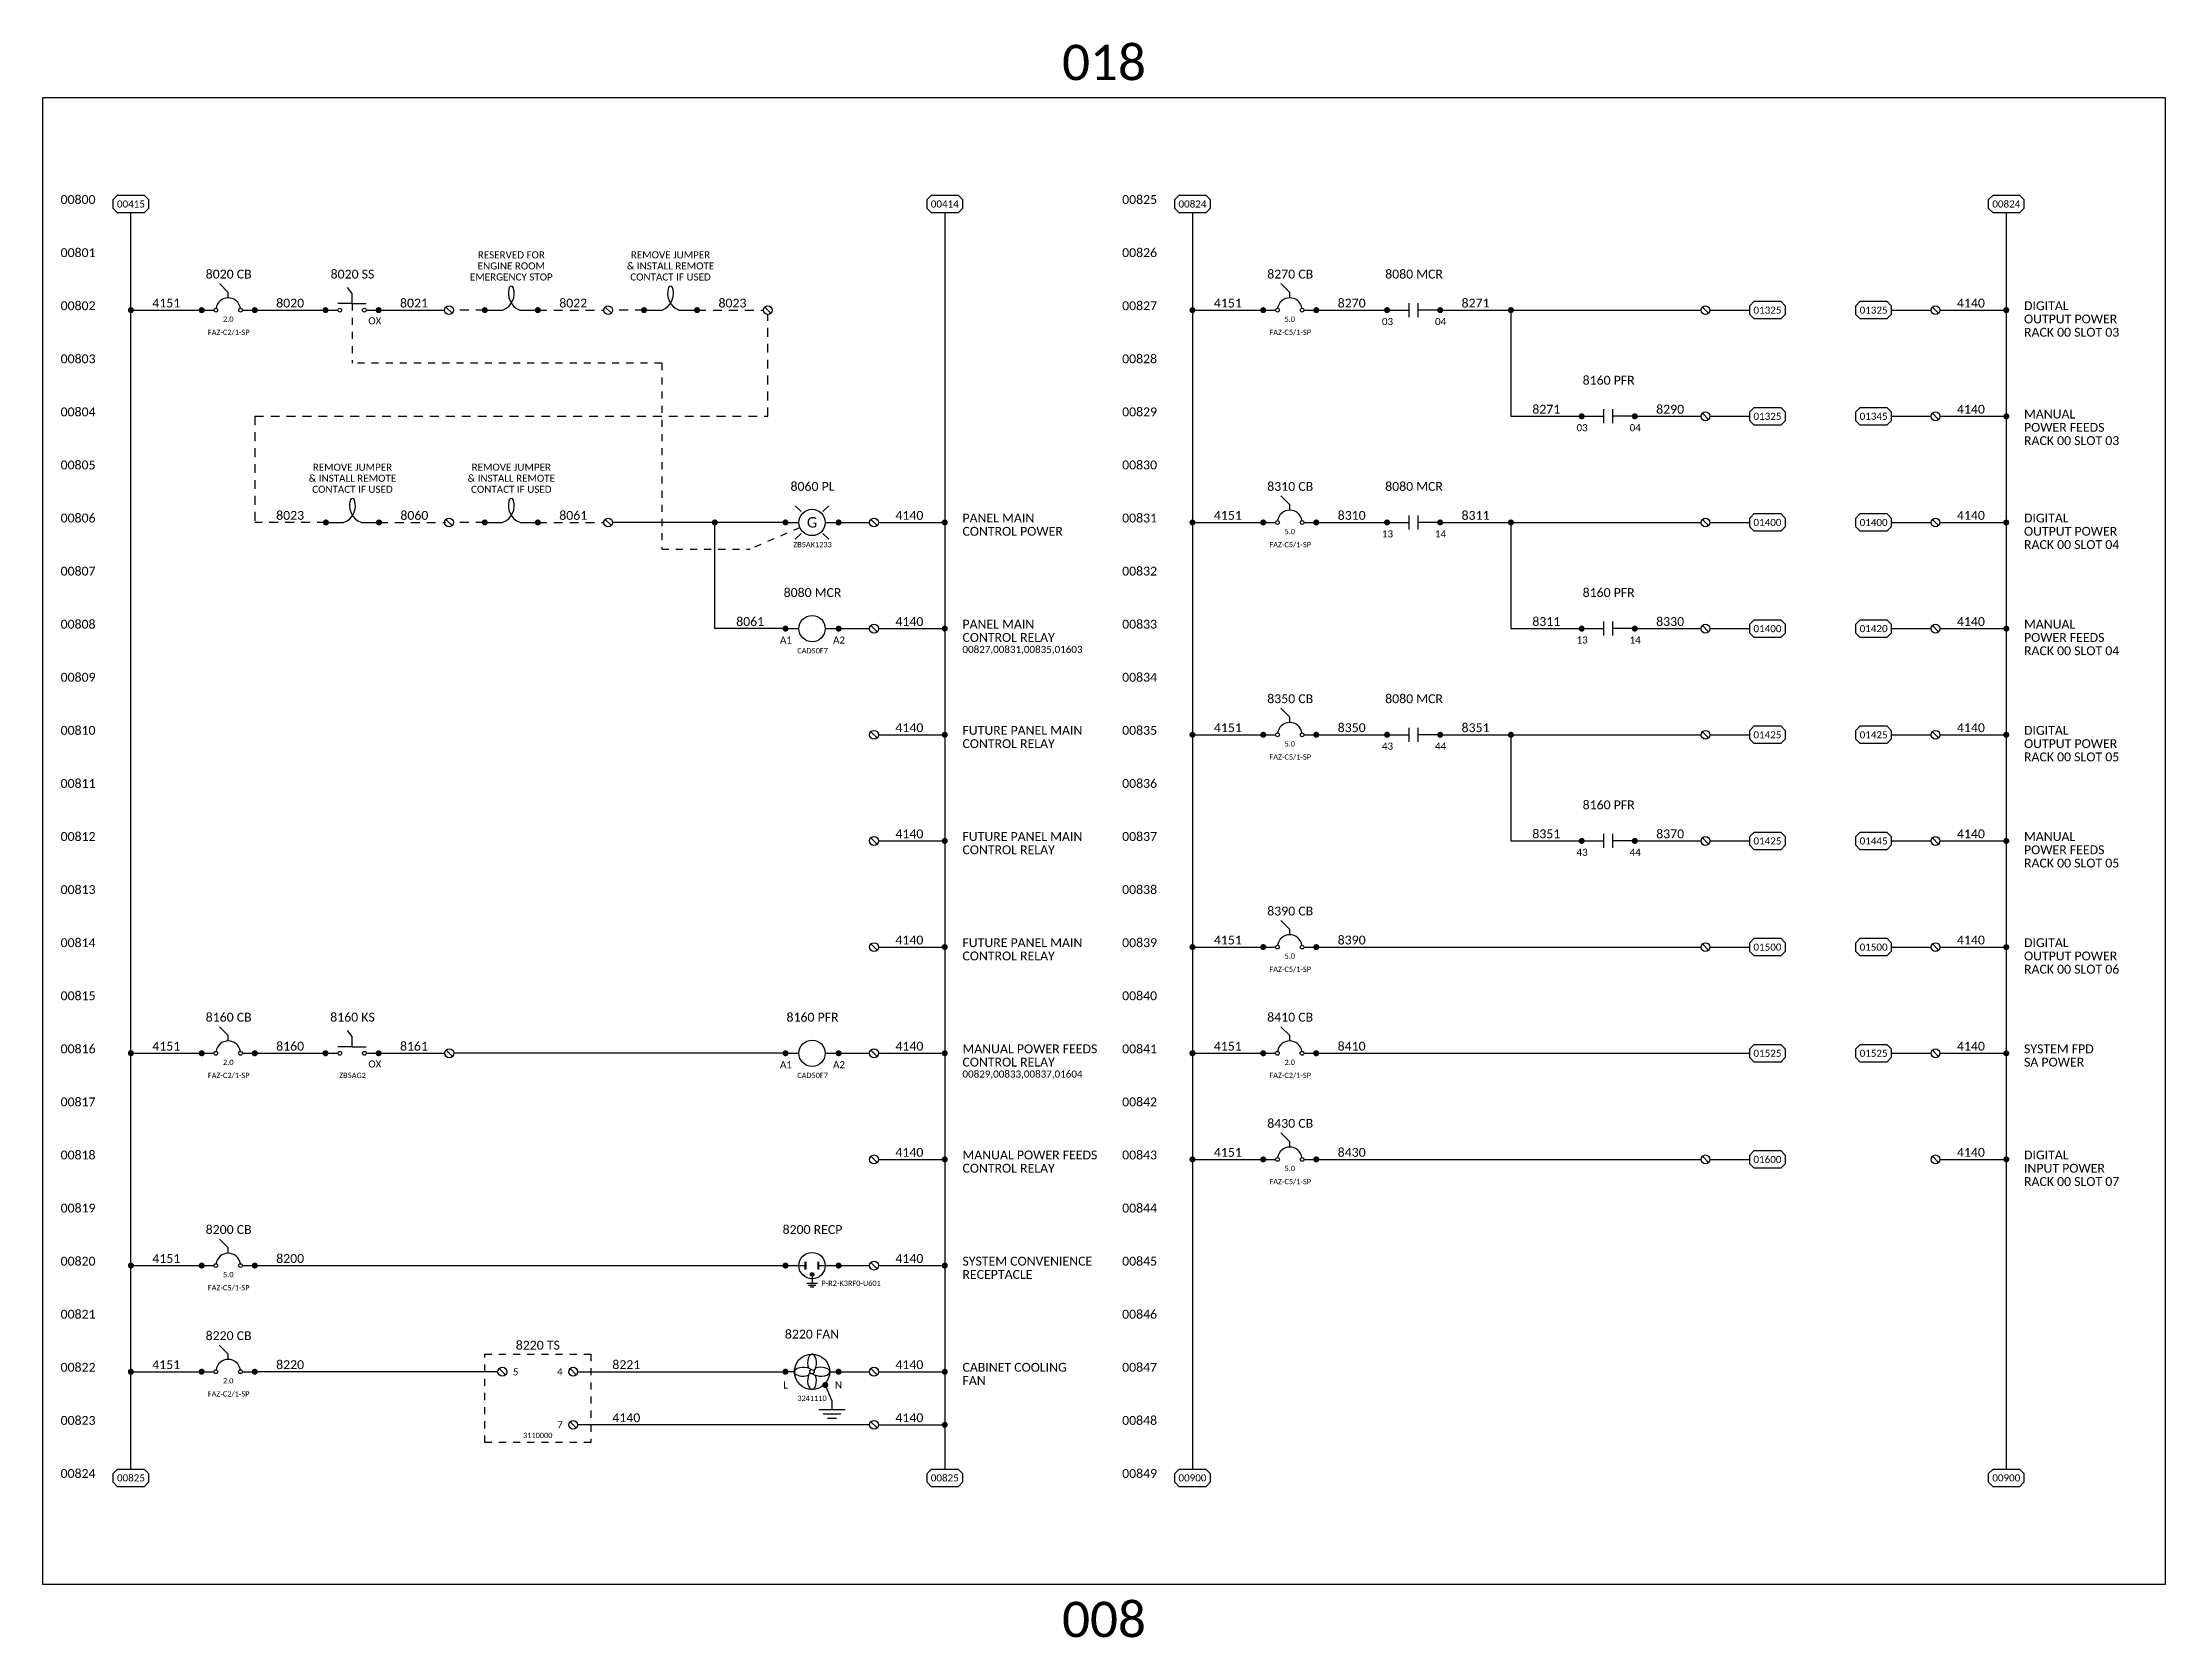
# Model space of a CAD drawing. Header units: inches. Extents: x 0 to 316, y -1 to 150.
# Drawn here: x 248 to 278, y -0.76 to 21.78 of the extents above; entities that cross this region are included whole.
import ezdxf
from ezdxf.enums import TextEntityAlignment as Align

# ---------------------------------------------------------------- set-up
doc = ezdxf.new("R2010")
doc.units = ezdxf.units.IN
doc.header["$MEASUREMENT"] = 0
doc.linetypes.add('HIDDEN2', pattern=[0.1875, 0.125, -0.0625])
doc.styles.add('Calibri', font='calibri.ttf')

msp = doc.modelspace()

# ---------------------------------------------------------------- texts
at = {"style": 'Calibri'}
for s, p in [('018', (263, 21.5)), ('008', (263, -0.5))]:
    msp.add_text(s, height=0.5, dxfattribs=at).set_placement(p, align=Align.MIDDLE_CENTER)
for s, p in [('00800', (248.75, 19.5)), ('00825', (263.75, 19.5)), ('00801', (248.75, 18.75)), ('00826', (263.75, 18.75)), ('00802', (248.75, 18)), ('00827', (263.75, 18)), ('00803', (248.75, 17.25)), ('00828', (263.75, 17.25)), ('00804', (248.75, 16.5)), ('00829', (263.75, 16.5)), ('00805', (248.75, 15.75)), ('00830', (263.75, 15.75)), ('00806', (248.75, 15)), ('00831', (263.75, 15)), ('00807', (248.75, 14.25)), ('00832', (263.75, 14.25)), ('00808', (248.75, 13.5)), ('00833', (263.75, 13.5)), ('00809', (248.75, 12.75)), ('00834', (263.75, 12.75)), ('00810', (248.75, 12)), ('00835', (263.75, 12)), ('00811', (248.75, 11.25)), ('00836', (263.75, 11.25)), ('00812', (248.75, 10.5)), ('00837', (263.75, 10.5)), ('00813', (248.75, 9.75)), ('00838', (263.75, 9.75)), ('00814', (248.75, 9)), ('00839', (263.75, 9)), ('00815', (248.75, 8.25)), ('00840', (263.75, 8.25)), ('00816', (248.75, 7.5)), ('00841', (263.75, 7.5)), ('00817', (248.75, 6.75)), ('00842', (263.75, 6.75)), ('00818', (248.75, 6)), ('00843', (263.75, 6)), ('00819', (248.75, 5.25)), ('00844', (263.75, 5.25)), ('00820', (248.75, 4.5)), ('00845', (263.75, 4.5)), ('00821', (248.75, 3.75)), ('00846', (263.75, 3.75)), ('00822', (248.75, 3)), ('00847', (263.75, 3)), ('00823', (248.75, 2.25)), ('00848', (263.75, 2.25)), ('00824', (248.75, 1.5)), ('00849', (263.75, 1.5))]:
    msp.add_text(s, height=0.125, dxfattribs=at).set_placement(p, align=Align.RIGHT)
at = {"linetype": 'Continuous', "style": 'Calibri'}
for s, p in [('ENGINE ROOM', (254.625, 18.625)), ('RESERVED FOR', (254.625, 18.78125)), ('& INSTALL REMOTE', (256.875, 18.625)), ('REMOVE JUMPER', (256.875, 18.78125)), ('EMERGENCY STOP', (254.625, 18.46875)), ('CONTACT IF USED', (256.875, 18.46875)), ('& INSTALL REMOTE', (252.38033, 15.625)), ('REMOVE JUMPER', (252.38033, 15.78125)), ('& INSTALL REMOTE', (254.625, 15.625)), ('REMOVE JUMPER', (254.625, 15.78125)), ('CONTACT IF USED', (252.38033, 15.46875)), ('CONTACT IF USED', (254.625, 15.46875))]:
    msp.add_text(s, height=0.1, dxfattribs=at).set_placement(p, align=Align.MIDDLE_CENTER)
at = {"color": 1, "linetype": 'Continuous', "style": 'Calibri'}
for s, p in [('4151', (249.75, 18)), ('8020', (251.5, 18)), ('8021', (253.25, 18)), ('8022', (255.5, 18)), ('8023', (257.75, 18)), ('8023', (251.5, 15)), ('8060', (253.25533, 15)), ('8061', (255.5, 15)), ('8061', (258, 13.5)), ('4151', (249.75, 7.5)), ('8160', (251.5, 7.5)), ('8161', (253.25, 7.5))]:
    msp.add_text(s, height=0.125, dxfattribs=at).set_placement(p, align=Align.BOTTOM_CENTER)
at = {"color": 1, "style": 'Calibri'}
for s, p in [('4151', (264.75, 18)), ('8270', (266.5, 18)), ('8271', (268.25, 18)), ('8271', (269.25, 16.5)), ('8290', (271, 16.5)), ('4151', (264.75, 15)), ('8310', (266.5, 15)), ('8311', (268.25, 15)), ('8311', (269.25, 13.5)), ('8330', (271, 13.5)), ('4151', (264.75, 12)), ('8350', (266.5, 12)), ('8351', (268.25, 12)), ('8351', (269.25, 10.5)), ('8370', (271, 10.5)), ('4151', (264.75, 9)), ('8390', (266.5, 9)), ('4151', (264.74922, 7.49999)), ('8410', (266.49922, 7.49999)), ('4151', (264.75, 6)), ('8430', (266.5, 6)), ('4151', (249.75, 4.5)), ('8200', (251.5, 4.5)), ('4151', (249.74922, 2.99999)), ('8220', (251.49922, 2.99999)), ('8221', (256.25, 2.99999))]:
    msp.add_text(s, height=0.125, dxfattribs=at).set_placement(p, align=Align.BOTTOM_CENTER)
at = {"color": 7, "style": 'Calibri'}
for p in [(275.25, 18), (275.25, 16.5), (260.25, 15), (275.25, 15), (260.25, 13.5), (275.25, 13.5), (260.25, 12), (275.25, 12), (260.25, 10.5), (275.25, 10.5), (260.25, 9), (275.25, 9), (260.25, 7.5), (275.25, 7.5), (260.25, 6), (260.25, 4.5), (260.25, 3), (256.25, 2.25), (260.25, 2.25)]:
    msp.add_text('4140', height=0.125, dxfattribs=at).set_placement(p, align=Align.BOTTOM_CENTER)
at = {"style": 'Calibri'}
for s, height, p in [('DIGITAL', 0.125, (276, 18)), ('OUTPUT POWER', 0.125, (276, 17.8125)), ('RACK 00 SLOT 03', 0.125, (276, 17.625)), ('MANUAL', 0.125, (276, 16.46875)), ('POWER FEEDS', 0.125, (276, 16.28125)), ('RACK 00 SLOT 03', 0.125, (276, 16.09375)), ('PANEL MAIN', 0.125, (261, 15)), ('DIGITAL', 0.125, (276, 15)), ('CONTROL POWER', 0.125, (261, 14.8125)), ('OUTPUT POWER', 0.125, (276, 14.8125)), ('RACK 00 SLOT 04', 0.125, (276, 14.625)), ('PANEL MAIN', 0.125, (261, 13.5)), ('MANUAL', 0.125, (276, 13.5)), ('00827,00831,00835,01603', 0.1, (261, 13.15625)), ('CONTROL RELAY', 0.125, (261, 13.3125)), ('POWER FEEDS', 0.125, (276, 13.3125)), ('RACK 00 SLOT 04', 0.125, (276, 13.125)), ('FUTURE PANEL MAIN', 0.125, (261, 12)), ('DIGITAL', 0.125, (276, 12)), ('CONTROL RELAY', 0.125, (261, 11.8125)), ('OUTPUT POWER', 0.125, (276, 11.8125)), ('RACK 00 SLOT 05', 0.125, (276, 11.625)), ('FUTURE PANEL MAIN', 0.125, (261, 10.5)), ('MANUAL', 0.125, (276, 10.5)), ('CONTROL RELAY', 0.125, (261, 10.3125)), ('POWER FEEDS', 0.125, (276, 10.3125)), ('RACK 00 SLOT 05', 0.125, (276, 10.125)), ('FUTURE PANEL MAIN', 0.125, (261, 9)), ('DIGITAL ', 0.125, (276, 9)), ('CONTROL RELAY', 0.125, (261, 8.8125)), ('OUTPUT POWER', 0.125, (276, 8.8125)), ('RACK 00 SLOT 06', 0.125, (276, 8.625)), ('MANUAL POWER FEEDS', 0.125, (261, 7.5)), ('SYSTEM FPD', 0.125, (276.00019, 7.49999)), ('00829,00833,00837,01604', 0.1, (261, 7.15625)), ('CONTROL RELAY', 0.125, (261, 7.3125)), ('SA POWER', 0.125, (276.00019, 7.31249)), ('MANUAL POWER FEEDS', 0.125, (261, 6)), ('DIGITAL', 0.125, (276, 6)), ('CONTROL RELAY', 0.125, (261, 5.8125)), ('RACK 00 SLOT 07', 0.125, (276, 5.625)), ('INPUT POWER', 0.125, (276, 5.8125)), ('SYSTEM CONVENIENCE', 0.125, (261, 4.5)), ('RECEPTACLE', 0.125, (261, 4.3125)), ('CABINET COOLING', 0.125, (261.00019, 2.99999)), ('FAN', 0.125, (261.00019, 2.81249))]:
    msp.add_text(s, height=height, dxfattribs=at).set_placement(p)
at = {"linetype": 'Continuous', "style": 'Calibri'}
msp.add_text('4140', height=0.125, dxfattribs=at).set_placement((275.25, 6), align=Align.BOTTOM_CENTER)
at = {"color": 3, "style": 'Calibri'}
for s, height, p in [('8220 FAN', 0.125, (258.87422, 3.53124)), ('8220 TS', 0.125, (255, 3.375)), ('5', 0.1, (254.68672, 2.99999)), ('4', 0.1, (255.31172, 2.99999)), ('7', 0.1, (255.31172, 2.24999))]:
    msp.add_text(s, height=height, dxfattribs=at).set_placement(p, align=Align.MIDDLE_CENTER)
at = {"color": 7, "style": 'Calibri'}
for s, p in [('L', (258.49922, 2.81249)), ('N', (259.24922, 2.81249))]:
    msp.add_text(s, height=0.1, dxfattribs=at).set_placement(p, align=Align.MIDDLE_CENTER)
at = {"color": 6, "style": 'Calibri'}
for s, p in [('3241110', (258.87422, 2.62499)), ('3110000', (254.99864, 2.1))]:
    msp.add_text(s, height=0.075, dxfattribs=at).set_placement(p, align=Align.MIDDLE_CENTER)

# ---------------------------------------------------------------- blocks, each defined once
blk = doc.blocks.new('CONN')
at = {"color": 2, "const_width": 0.0425}
blk.add_lwpolyline([(0.02125, 0, 1), (-0.02125, 0, 1)], format="xyb", close=True, dxfattribs=at)
blk = doc.blocks.new('CB')
at = {"color": 2}
for p, q in [((0.375, 0.25), (0.25, 0.375)), ((0, 0), (0.174, 0)), ((0.375, 0.174), (0.375, 0.25)), ((0.576, 0), (0.75, 0))]:
    blk.add_line(p, q, dxfattribs=at)
for centre in [(0.201, 0), (0.549, 0)]:
    blk.add_circle(centre, 0.0268, dxfattribs=at)
blk.add_arc((0.375, 0), 0.174, 8.8251, 171.1749, dxfattribs=at)
for p in [(0, 0), (0.75, 0)]:
    blk.add_blockref('CONN', p)
at = {"color": 3, "style": 'Calibri'}
blk.add_attdef('DEVICE', text='', height=0.125, dxfattribs=at).set_placement((0.381, 0.447), align=Align.CENTER)
at = {"color": 0, "style": 'Calibri'}
blk.add_attdef('AMPS', text='', height=0.075, dxfattribs=at).set_placement((0.375, -0.188), align=Align.BOTTOM_CENTER)
at = {"color": 6, "style": 'Calibri'}
blk.add_attdef('PART', text='', height=0.075, dxfattribs=at).set_placement((0.382, -0.313), align=Align.MIDDLE_CENTER)
blk = doc.blocks.new('RECP')
h = blk.add_hatch(color=2)
h.dxf.hatch_style = 1
edge = h.paths.add_edge_path()
edge.add_arc((0.375, -0.125), 0.0254, 0, 360)
at = {"color": 2}
for p, q in [((0, 0), (0.279, 0)), ((0.279, -0.055), (0.279, 0.055)), ((0.471, -0.055), (0.471, 0.055)), ((0.471, 0), (0.75, 0))]:
    blk.add_line(p, q, dxfattribs=at)
at = {"color": 3}
for p, q in [((0.299, -0.25), (0.451, -0.25)), ((0.324, -0.275), (0.426, -0.275)), ((0.349, -0.3), (0.401, -0.3)), ((0.375, -0.15), (0.375, -0.25))]:
    blk.add_line(p, q, dxfattribs=at)
at = {"color": 2}
for centre, radius in [((0.375, 0), 0.186), ((0.375, -0.125), 0.0254)]:
    blk.add_circle(centre, radius, dxfattribs=at)
for points in [[(0.279, 0.055), (0.299, 0.055), (0.279, -0.055)], [(0.299, -0.055), (0.279, -0.055), (0.299, 0.055)], [(0.471, 0.055), (0.451, 0.055), (0.471, -0.055)], [(0.451, -0.055), (0.471, -0.055), (0.451, 0.055)]]:
    blk.add_solid(points, dxfattribs=at)
for p in [(0, 0), (0.75, 0)]:
    blk.add_blockref('CONN', p)
at = {"color": 3, "style": 'Calibri'}
blk.add_attdef('DEVICE', text='', height=0.125, dxfattribs=at).set_placement((0.381, 0.447), align=Align.CENTER)
at = {"color": 6, "style": 'Calibri'}
blk.add_attdef('PART', text='', height=0.075, dxfattribs=at).set_placement((0.507, -0.25), align=Align.MIDDLE_LEFT)
blk = doc.blocks.new('TERM')
at = {"color": 2}
blk.add_line((-0.044, 0.044), (0.044, -0.044), dxfattribs=at)
blk.add_circle((0, 0), 0.0625, dxfattribs=at)
blk = doc.blocks.new('REF')
at = {"color": 2}
for p, q in [((0, 0.062), (0.062, 0.125)), ((0, -0.062), (0, 0.062)), ((0.062, 0.125), (0.438, 0.125)), ((0.438, 0.125), (0.5, 0.062)), ((0.5, 0.062), (0.5, -0.062)), ((0.062, -0.125), (0, -0.062)), ((0.438, -0.125), (0.062, -0.125)), ((0.5, -0.062), (0.438, -0.125))]:
    blk.add_line(p, q, dxfattribs=at)
at = {"color": 3, "style": 'Calibri'}
blk.add_attdef('XXXXX', text='', height=0.1, dxfattribs=at).set_placement((0.25, -0.05), align=Align.CENTER)
blk = doc.blocks.new('CRNO')
at = {"color": 2}
for p, q in [((0, 0), (0.311, 0)), ((0.311, -0.099), (0.311, 0.099)), ((0.439, -0.099), (0.439, 0.099)), ((0.75, 0), (0.439, 0))]:
    blk.add_line(p, q, dxfattribs=at)
for p in [(0, 0), (0.75, 0)]:
    blk.add_blockref('CONN', p)
at = {"color": 3, "style": 'Calibri'}
blk.add_attdef('DEVICE', text='', height=0.125, dxfattribs=at).set_placement((0.381, 0.447), align=Align.CENTER)
at = {"style": 'Calibri'}
for tag, p in [('TL', (0.006, -0.241)), ('TR', (0.756, -0.241))]:
    blk.add_attdef(tag, text='', height=0.1, dxfattribs=at).set_placement(p, align=Align.BOTTOM_CENTER)
blk = doc.blocks.new('SSNO')
at = {"color": 2}
for p, q in [((0.375, 0.236), (0.308, 0.322)), ((0, 0), (0.174, 0)), ((0.375, 0.093), (0.174, 0.093)), ((0.375, 0.093), (0.375, 0.236)), ((0.375, 0.093), (0.576, 0.093)), ((0.576, 0), (0.75, 0))]:
    blk.add_line(p, q, dxfattribs=at)
for centre in [(0.201, 0), (0.549, 0)]:
    blk.add_circle(centre, 0.0268, dxfattribs=at)
for p in [(0, 0), (0.75, 0)]:
    blk.add_blockref('CONN', p)
at = {"color": 3, "style": 'Calibri'}
blk.add_attdef('DEVICE', text='', height=0.125, dxfattribs=at).set_placement((0.381, 0.447), align=Align.CENTER)
at = {"color": 6, "style": 'Calibri'}
blk.add_attdef('PART', text='', height=0.075, dxfattribs=at).set_placement((0.382, -0.313), align=Align.MIDDLE_CENTER)
at = {"style": 'Calibri'}
blk.add_attdef('XX', text='', height=0.1, dxfattribs=at).set_placement((0.604, -0.231), align=Align.BOTTOM_LEFT)
blk = doc.blocks.new('CRCOIL')
at = {"color": 2}
for p, q in [((0, 0), (0.189, 0)), ((0.561, 0), (0.75, 0))]:
    blk.add_line(p, q, dxfattribs=at)
blk.add_circle((0.375, 0), 0.186, dxfattribs=at)
for p in [(0, 0), (0.75, 0)]:
    blk.add_blockref('CONN', p)
at = {"color": 3, "style": 'Calibri'}
blk.add_attdef('DEVICE', text='', height=0.125, dxfattribs=at).set_placement((0.381, 0.447), align=Align.CENTER)
at = {"style": 'Calibri'}
for tag, p in [('TL', (0.006, -0.241)), ('TR', (0.756, -0.241))]:
    blk.add_attdef(tag, text='', height=0.1, dxfattribs=at).set_placement(p, align=Align.BOTTOM_CENTER)
at = {"color": 6, "style": 'Calibri'}
blk.add_attdef('PART', text='', height=0.075, dxfattribs=at).set_placement((0.382, -0.313), align=Align.MIDDLE_CENTER)
blk = doc.blocks.new('LT')
at = {"color": 2}
for p, q in [((0, 0), (0.189, 0)), ((0.221, 0.154), (0.138, 0.237)), ((0.529, 0.154), (0.612, 0.237)), ((0.561, 0), (0.75, 0)), ((0.138, -0.237), (0.221, -0.154)), ((0.612, -0.237), (0.529, -0.154))]:
    blk.add_line(p, q, dxfattribs=at)
blk.add_circle((0.375, 0), 0.186, dxfattribs=at)
for p in [(0, 0), (0.75, 0)]:
    blk.add_blockref('CONN', p)
at = {"color": 3, "style": 'Calibri'}
blk.add_attdef('DEVICE', text='', height=0.125, dxfattribs=at).set_placement((0.381, 0.447), align=Align.CENTER)
at = {"style": 'Calibri'}
blk.add_attdef('CLR', text='', height=0.15, dxfattribs=at).set_placement((0.375, 0.002), align=Align.MIDDLE_CENTER)
at = {"color": 6, "style": 'Calibri'}
blk.add_attdef('PART', text='', height=0.075, dxfattribs=at).set_placement((0.382, -0.313), align=Align.MIDDLE_CENTER)
blk = doc.blocks.new('JUMPER')
at = {"color": 2}
for p, q in [((0, 0), (0.245, 0)), ((0.505, 0), (0.75, 0))]:
    blk.add_line(p, q, dxfattribs=at)
for centre, radius, start, end in [((0.167, 0.236), 0.25, 290.6154, 19.2205), ((0.583, 0.236), 0.25, 160.7795, 249.3846), ((0.375, 0.308), 0.03, 19.2205, 160.7795), ((0.245, 0.03), 0.03, 270, 290.6154), ((0.505, 0.03), 0.03, 249.3846, 270)]:
    blk.add_arc(centre, radius, start, end, dxfattribs=at)
for p in [(0, 0), (0.75, 0)]:
    blk.add_blockref('CONN', p, dxfattribs=at)
blk = doc.blocks.new('GND')
at = {"color": 3}
for p, q in [((0, 0), (0, -0.125)), ((-0.1875, -0.125), (0.1875, -0.125)), ((-0.125, -0.1875), (0.125, -0.1875)), ((-0.0625, -0.25), (0.0625, -0.25))]:
    blk.add_line(p, q, dxfattribs=at)

# ---------------------------------------------------------------- linework, layer by layer
at = {"color": 1, "linetype": 'Continuous'}
for p, q in [((249.25, 1.625), (249.25, 19.375)), ((249.25, 18), (250.25, 18)), ((251, 18), (252, 18)), ((252.75, 18), (253.6875, 18)), ((264.25, 18), (265.25, 18)), ((258.5, 15), (256.05717, 15)), ((257.5, 13.5), (257.5, 15)), ((264.25, 15), (265.25, 15)), ((258.5, 13.5), (257.5, 13.5)), ((264.25, 12), (265.25, 12)), ((264.25, 9), (265.25, 9)), ((249.25, 7.5), (250.25, 7.5)), ((251, 7.5), (252, 7.5)), ((252.75, 7.5), (253.6875, 7.5)), ((258.5, 7.5), (253.8125, 7.5)), ((249.25, 4.5), (250.25, 4.5))]:
    msp.add_line(p, q, dxfattribs=at)
at = {"color": 7}
for p, q in [((260.75, 19.375), (260.74904, 1.625)), ((275.74904, 19.375), (275.74904, 1.625))]:
    msp.add_line(p, q, dxfattribs=at)
at = {"color": 1}
for p, q in [((264.25, 19.375), (264.25, 1.625)), ((266, 18), (267, 18)), ((267.75, 18), (271.4375, 18)), ((268.75, 18), (268.75, 16.5)), ((271.5625, 18), (272.125, 18)), ((268.75, 16.5), (269.75, 16.5)), ((270.5, 16.5), (271.4375, 16.5)), ((271.5625, 16.5), (272.125, 16.5)), ((266, 15), (267, 15)), ((267.75, 15), (271.4375, 15)), ((268.75, 15), (268.75, 13.5)), ((271.5625, 15), (272.125, 15)), ((268.75, 13.5), (269.75, 13.5)), ((270.5, 13.5), (271.4375, 13.5)), ((271.5625, 13.5), (272.125, 13.5)), ((266, 12), (267, 12)), ((267.75, 12), (271.4375, 12)), ((268.75, 12), (268.75, 10.5)), ((271.5625, 12), (272.125, 12)), ((268.75, 10.5), (269.75, 10.5)), ((270.5, 10.5), (271.4375, 10.5)), ((271.5625, 10.5), (272.125, 10.5)), ((266, 9), (271.4375, 9)), ((271.5625, 9), (272.125, 9)), ((264.24922, 7.49999), (265.25, 7.5)), ((265.99922, 7.49999), (272.125, 7.5)), ((264.25, 6), (265.25, 6)), ((266, 6), (271.4375, 6)), ((271.5625, 6), (272.125, 6)), ((250.97875, 4.5), (258.5, 4.5)), ((249.24922, 2.99999), (250.25, 3)), ((254.43672, 2.99999), (250.99922, 2.99999)), ((255.56172, 2.99999), (258.49922, 2.99999))]:
    msp.add_line(p, q, dxfattribs=at)
at = {"color": 1, "linetype": 'HIDDEN2', "ltscale": 0.5}
for p, q in [((252.375, 18.09324), (252.375, 17.25)), ((256.75, 17.25), (252.375, 17.25)), ((256.75, 17.25), (256.75, 14.625)), ((258.70441, 14.92689), (258, 14.625)), ((256.75, 14.625), (258, 14.625))]:
    msp.add_line(p, q, dxfattribs=at)
at = {"color": 1, "linetype": 'HIDDEN2'}
for p, q in [((254.25, 18), (253.80717, 18)), ((255, 18), (255.9375, 18)), ((256.5, 18), (256.05717, 18)), ((257.25, 18), (258.1875, 18)), ((258.25, 16.5), (258.25, 17.9375)), ((251, 16.5), (251, 15)), ((251, 16.5), (258.25, 16.5)), ((252.00533, 15), (251, 15)), ((252.75533, 15), (253.69283, 15)), ((254.25, 15), (253.80717, 15)), ((255, 15), (255.9375, 15))]:
    msp.add_line(p, q, dxfattribs=at)
for p, q in [((274.125, 18), (274.6875, 18)), ((274.8125, 18), (275.75, 18)), ((274.125, 16.5), (274.6875, 16.5)), ((274.8125, 16.5), (275.75, 16.5)), ((259.8125, 15), (260.75, 15)), ((274.125, 15), (274.6875, 15)), ((274.8125, 15), (275.75, 15)), ((259.8125, 13.5), (260.75, 13.5)), ((274.125, 13.5), (274.6875, 13.5)), ((274.8125, 13.5), (275.75, 13.5)), ((259.8125, 12), (260.75, 12)), ((274.125, 12), (274.6875, 12)), ((274.8125, 12), (275.75, 12)), ((259.8125, 10.5), (260.75, 10.5)), ((274.125, 10.5), (274.6875, 10.5)), ((274.8125, 10.5), (275.75, 10.5)), ((259.8125, 9), (260.75, 9)), ((274.125, 9), (274.6875, 9)), ((274.8125, 9), (275.75, 9)), ((259.8125, 7.5), (260.75, 7.5)), ((274.8125, 7.5), (275.75, 7.5)), ((259.8125, 6), (260.75, 6)), ((259.25, 4.5), (259.6875, 4.5)), ((259.8125, 4.5), (260.75, 4.5)), ((259.8125, 3), (260.75, 3)), ((259.24922, 2.99999), (259.68672, 2.99999)), ((259.8125, 2.25), (260.75, 2.25))]:
    msp.add_line(p, q)
at = {"linetype": 'Continuous'}
for p, q in [((259.25, 15), (259.6875, 15)), ((259.25, 13.5), (259.6875, 13.5)), ((259.25, 7.5), (259.6875, 7.5)), ((274.125, 7.5), (274.6875, 7.5)), ((274.8125, 6), (275.75, 6)), ((259.6875, 2.25), (255.56172, 2.24999))]:
    msp.add_line(p, q, dxfattribs=at)
at = {"color": 2}
for p, q in [((271.45581, 6.04419), (271.54419, 5.95581)), ((258.62422, 2.99999), (258.49922, 2.99999)), ((259.12422, 2.99999), (259.24922, 2.99999))]:
    msp.add_line(p, q, dxfattribs=at)
at = {"color": 3, "linetype": 'Continuous'}
msp.add_line((259.15625, 2.59375), (259.0625, 2.8125), dxfattribs=at)
at = {"ltscale": 0.25}
msp.add_lwpolyline([(248, 0), (278, 0), (278, 21), (248, 21)], close=True, dxfattribs=at)
at = {"color": 2, "linetype": 'HIDDEN2', "ltscale": 0.5}
msp.add_lwpolyline([(254.25, 3.25), (255.75, 3.25), (255.75, 2), (254.25, 2)], close=True, dxfattribs=at)
at = {"color": 2}
for centre, radius in [((271.5, 6), 0.0625), ((258.87422, 2.99999), 0.25), ((258.87422, 2.99999), 0.03125)]:
    msp.add_circle(centre, radius, dxfattribs=at)
for centre, major_axis, start_param, end_param in [((258.74922, 2.99999), (0.125, 0), 0.46821608, 5.35589009), ((258.87422, 3.12499), (0, 0.125), 3.60980873, 8.49748274), ((258.99922, 2.99999), (0.125, 0), 3.60980873, 8.49748274), ((258.87422, 2.87499), (0, 0.125), 0.46821608, 5.35589009)]:
    msp.add_ellipse(centre, major_axis=major_axis, ratio=0.5, start_param=start_param, end_param=end_param, dxfattribs=at)

# ---------------------------------------------------------------- block references
for name, p, values in [('REF', (249, 19.5), {'XXXXX': '00415'}), ('REF', (260.5, 19.5), {'XXXXX': '00414'}), ('REF', (264, 19.5), {'XXXXX': '00824'}), ('REF', (275.5, 19.5), {'XXXXX': '00824'}), ('CB', (250.25, 18), {'AMPS': '2.0', 'PART': 'FAZ-C2/1-SP', 'DEVICE': '8020 CB'}), ('CB', (265.25, 18), {'AMPS': '5.0', 'PART': 'FAZ-C5/1-SP', 'DEVICE': '8270 CB'}), ('CRNO', (267, 18), {'DEVICE': '8080 MCR', 'TL': '03', 'TR': '04'}), ('REF', (272.125, 18), {'XXXXX': '01325'}), ('REF', (273.625, 18), {'XXXXX': '01325'}), ('CRNO', (269.75, 16.5), {'DEVICE': '8160 PFR', 'TL': '03', 'TR': '04'}), ('REF', (272.125, 16.5), {'XXXXX': '01325'}), ('REF', (273.625, 16.5), {'XXXXX': '01345'}), ('LT', (258.5, 15), {'DEVICE': '8060 PL', 'CLR': 'G', 'PART': 'ZB5AK1233'}), ('CB', (265.25, 15), {'AMPS': '5.0', 'PART': 'FAZ-C5/1-SP', 'DEVICE': '8310 CB'}), ('CRNO', (267, 15), {'DEVICE': '8080 MCR', 'TL': '13', 'TR': '14'}), ('REF', (272.125, 15), {'XXXXX': '01400'}), ('REF', (273.625, 15), {'XXXXX': '01400'}), ('CRCOIL', (258.5, 13.5), {'PART': 'CAD50F7', 'TR': 'A2', 'TL': 'A1', 'DEVICE': '8080 MCR'}), ('CRNO', (269.75, 13.5), {'DEVICE': '8160 PFR', 'TL': '13', 'TR': '14'}), ('REF', (272.125, 13.5), {'XXXXX': '01400'}), ('REF', (273.625, 13.5), {'XXXXX': '01420'}), ('CB', (265.25, 12), {'AMPS': '5.0', 'PART': 'FAZ-C5/1-SP', 'DEVICE': '8350 CB'}), ('CRNO', (267, 12), {'DEVICE': '8080 MCR', 'TL': '43', 'TR': '44'}), ('REF', (272.125, 12), {'XXXXX': '01425'}), ('REF', (273.625, 12), {'XXXXX': '01425'}), ('CRNO', (269.75, 10.5), {'DEVICE': '8160 PFR', 'TL': '43', 'TR': '44'}), ('REF', (272.125, 10.5), {'XXXXX': '01425'}), ('REF', (273.625, 10.5), {'XXXXX': '01445'}), ('CB', (265.25, 9), {'AMPS': '5.0', 'PART': 'FAZ-C5/1-SP', 'DEVICE': '8390 CB'}), ('REF', (272.125, 9), {'XXXXX': '01500'}), ('REF', (273.625, 9), {'XXXXX': '01500'}), ('CB', (250.25, 7.5), {'AMPS': '2.0', 'PART': 'FAZ-C2/1-SP', 'DEVICE': '8160 CB'}), ('SSNO', (252, 7.5), {'DEVICE': '8160 KS', 'XX': 'OX', 'PART': 'ZB5AG2'}), ('CRCOIL', (258.5, 7.5), {'PART': 'CAD50F7', 'TR': 'A2', 'TL': 'A1', 'DEVICE': '8160 PFR'}), ('CB', (265.24922, 7.49999), {'AMPS': '2.0', 'PART': 'FAZ-C2/1-SP', 'DEVICE': '8410 CB'}), ('REF', (272.125, 7.5), {'XXXXX': '01525'}), ('REF', (273.625, 7.5), {'XXXXX': '01525'}), ('CB', (265.25, 6), {'AMPS': '5.0', 'PART': 'FAZ-C5/1-SP', 'DEVICE': '8430 CB'}), ('REF', (272.125, 6), {'XXXXX': '01600'}), ('CB', (250.25, 4.5), {'AMPS': '5.0', 'PART': 'FAZ-C5/1-SP', 'DEVICE': '8200 CB'}), ('CB', (250.24922, 2.99999), {'AMPS': '2.0', 'PART': 'FAZ-C2/1-SP', 'DEVICE': '8220 CB'}), ('REF', (249, 1.5), {'XXXXX': '00825'}), ('REF', (260.5, 1.5), {'XXXXX': '00825'}), ('REF', (264, 1.5), {'XXXXX': '00900'}), ('REF', (275.5, 1.5), {'XXXXX': '00900'})]:
    msp.add_blockref(name, p).add_auto_attribs(values)
ref = msp.add_blockref('SSNO', (252, 18))
ref.add_attrib('DEVICE', '8020 SS', dxfattribs={"color": 3, "height": 0.125, "style": 'Calibri'}).set_placement((252.38099, 18.44688), align=Align.CENTER)
ref.add_attrib('XX', 'OX', dxfattribs={"height": 0.1, "style": 'Calibri'}).set_placement((252.60415, 17.76868), align=Align.BOTTOM_LEFT)
for name, p in [('JUMPER', (254.25, 18)), ('JUMPER', (256.5, 18)), ('TERM', (253.74467, 18)), ('TERM', (255.99467, 18)), ('TERM', (258.25, 18)), ('TERM', (271.5, 18)), ('TERM', (274.75, 18)), ('TERM', (271.5, 16.5)), ('TERM', (274.75, 16.5)), ('JUMPER', (252.00533, 15)), ('JUMPER', (254.25, 15)), ('TERM', (253.74467, 15)), ('TERM', (255.99467, 15)), ('TERM', (259.75, 15)), ('TERM', (271.5, 15)), ('TERM', (274.75, 15)), ('TERM', (259.75, 13.5)), ('TERM', (271.5, 13.5)), ('TERM', (274.75, 13.5)), ('TERM', (259.75, 12)), ('TERM', (271.5, 12)), ('TERM', (274.75, 12)), ('TERM', (259.75, 10.5)), ('TERM', (271.5, 10.5)), ('TERM', (274.75, 10.5)), ('TERM', (259.75, 9)), ('TERM', (271.5, 9)), ('TERM', (274.75, 9)), ('TERM', (253.75, 7.5)), ('TERM', (259.75, 7.5)), ('TERM', (274.75, 7.5)), ('TERM', (259.75, 6)), ('TERM', (274.75, 6)), ('TERM', (259.75, 4.5)), ('TERM', (254.49922, 2.99999)), ('TERM', (255.49922, 2.99999)), ('CONN', (258.49922, 2.99999)), ('CONN', (259.24922, 2.99999)), ('TERM', (259.75, 3)), ('GND', (259.15625, 2.59375)), ('GND', (259.15625, 2.59375)), ('TERM', (255.49922, 2.24999)), ('TERM', (259.75, 2.25))]:
    msp.add_blockref(name, p)
for p in [(249.25, 18), (264.25, 18), (268.75, 18), (275.75, 18), (275.75, 16.5), (257.5, 15), (260.75, 15), (264.25, 15), (268.75, 15), (275.75, 15), (260.75, 13.5), (275.75, 13.5), (260.75, 12), (264.25, 12), (268.75, 12), (275.75, 12), (260.75, 10.5), (275.75, 10.5), (260.75, 9), (264.25, 9), (275.75, 9), (249.25, 7.5), (260.75, 7.5), (264.24922, 7.49999), (275.75, 7.5), (260.75, 6), (264.25, 6), (275.75, 6), (249.25, 4.5), (260.75, 4.5), (249.24922, 2.99999), (260.75, 3), (259.0625, 2.8125), (260.75, 2.25)]:
    msp.add_blockref('CONN', p, dxfattribs=at)
at = {"color": 4, "linetype": 'Continuous'}
msp.add_blockref('RECP', (258.5, 4.5), dxfattribs=at).add_auto_attribs({'DEVICE': '8200 RECP', 'PART': 'P-R2-K3RF0-U601'})

msp.set_redraw_order([(e.dxf.handle, doc.entitydb.next_handle()) for e in msp.query("TEXT MTEXT ATTDEF DIMENSION ARC_DIMENSION")])  # texts and dimensions are drawn at this point

doc.saveas('drawing.dxf')
